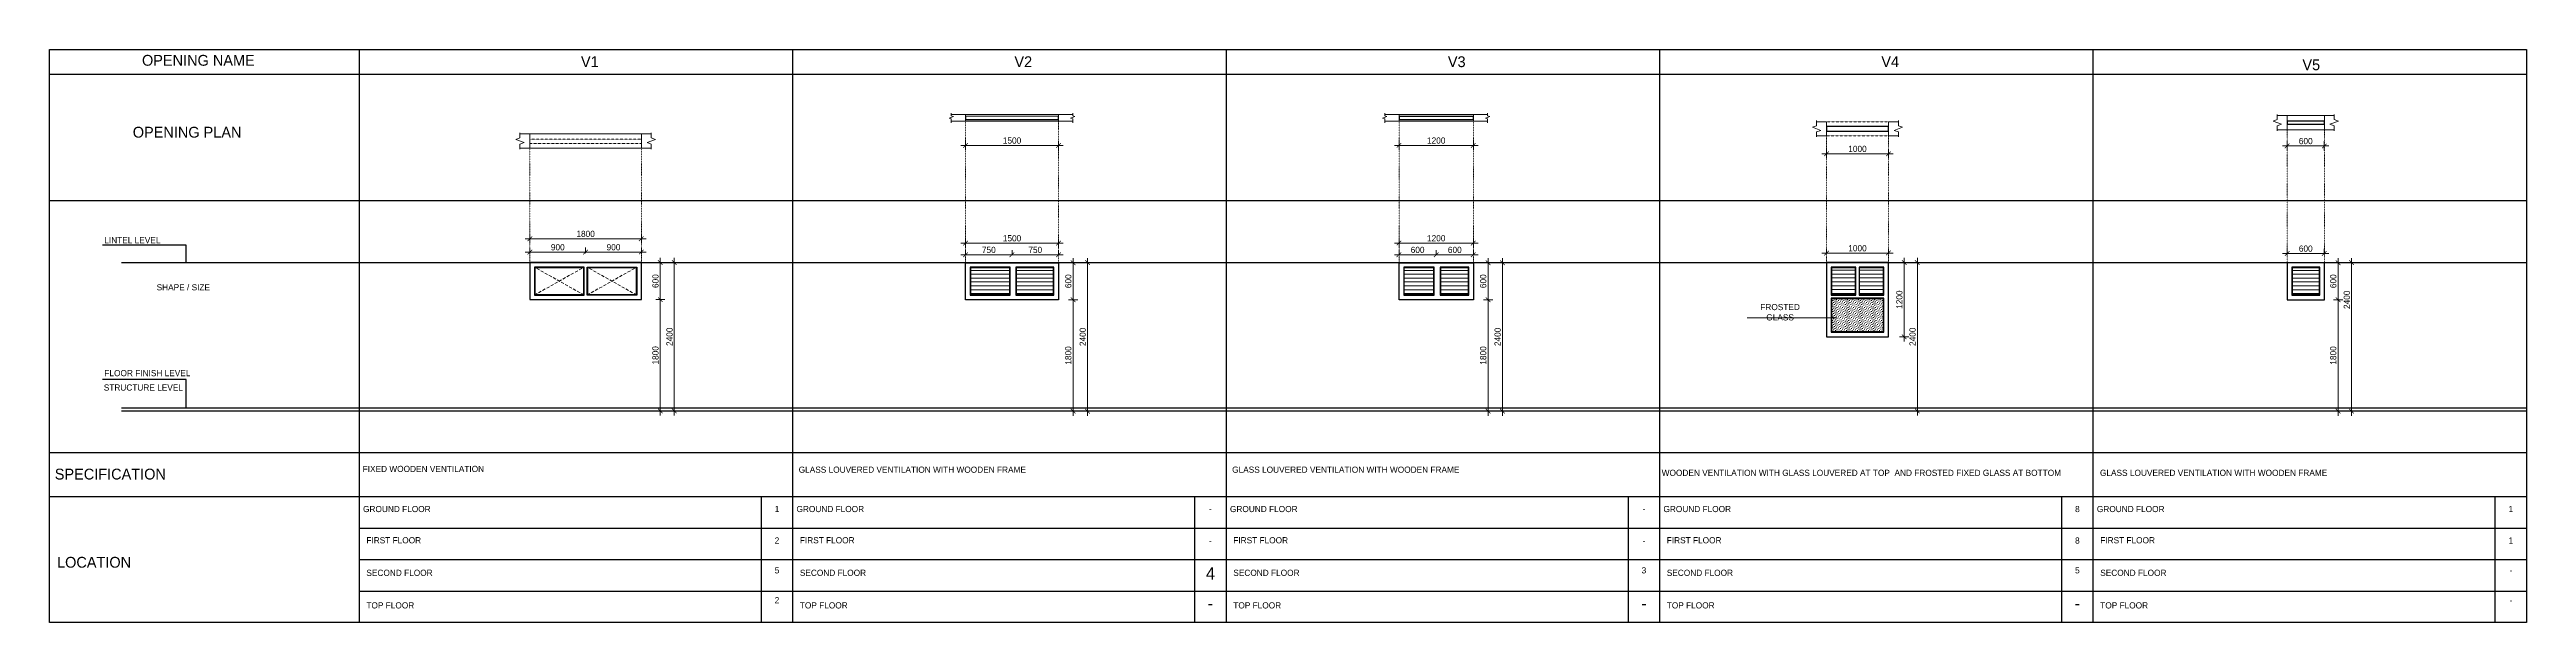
# Model space of a CAD drawing. Header units: inches. Extents: x -3071 to 2014935, y -37057 to 549694.
# Drawn here: x 1445748 to 1485748, y 481050 to 490315 of the extents above; entities that cross this region are included whole.
import ezdxf

# ---------------------------------------------------------------- set-up
doc = ezdxf.new("R2010")
doc.units = ezdxf.units.IN
doc.header["$MEASUREMENT"] = 0
for name, pattern in [('DOT', [0.25, 0, -0.25]), ('HIDDEN2', [0.1875, 0.125, -0.0625]), ('TRAZOS1', [0.15, 0.1, -0.05])]:
    doc.linetypes.add(name, pattern=pattern)
for name, color, linetype, lineweight in [('001-Archi- Break Line', 25, 'Continuous', 13), ('001-Archi- door window elevation', 92, 'Continuous', 25), ('001-Archi- Loose Furniture', 13, 'Continuous', 0), ('001-Archi- Opening', 90, 'Continuous', 25), ('001-Archi-Arrow', 9, 'Continuous', 15), ('001-Archi-Dimension', 200, 'Continuous', 18), ('001-Archi-Elev 3', 212, 'Continuous', 30), ('001-Archi-Elev 4', 246, 'Continuous', 25), ('001-Archi-hatch', 9, 'Continuous', 0), ('001-Archi-Hidden', 244, 'HIDDEN2', 13), ('001-Archi-sill', 22, 'Continuous', 15), ('001-Archi-Text', 180, 'Continuous', 18), ('002-Archi- Opening', 90, 'Continuous', 25)]:
    doc.layers.add(name, color=color, linetype=linetype, lineweight=lineweight)
doc.styles.add('Archi 100', font='GOTHIC.TTF', dxfattribs={"height": 200})
doc.styles.add('Archi 50', font='GOTHIC.TTF', dxfattribs={"height": 100})
doc.styles.add('Archi50', font='GOTHIC.TTF', dxfattribs={"height": 100})
doc.styles.get("Standard").update_dxf_attribs({"font": 'GOTHIC.TTF'})
doc.dimstyles.new('Archi 100', dxfattribs={"dimtxt": 200, "dimasz": 150, "dimexe": 150, "dimexo": 300, "dimgap": 50, "dimtad": 1, "dimdec": 0, "dimrnd": 5, "dimzin": 0, "dimdsep": 46, "dimtxsty": 'Archi 100', "dimblk": 'ARCHTICK', "dimcen": 0.09, "dimdle": 150, "dimclrd": 256, "dimclre": 256, "dimclrt": 256, "dimadec": 0, "dimazin": 0, "dimtfac": 1, "dimtdec": 0, "dimtix": 1, "dimtofl": 0, "dimtmove": 0, "dimatfit": 3, "dimfxl": 150, "dimfxlon": 1, "dimtolj": 1, "dimtzin": 0, "dimlwd": -1, "dimlwe": -1, "dimarcsym": 0})
doc.dimstyles.new('Archi 50', dxfattribs={"dimscale": 0.5, "dimtxt": 100, "dimasz": 150, "dimexe": 150, "dimexo": 300, "dimgap": 50, "dimtad": 1, "dimdec": 0, "dimzin": 0, "dimdsep": 46, "dimtxsty": 'Archi 50', "dimblk": 'ARCHTICK', "dimcen": 0.09, "dimdle": 150, "dimclrd": 256, "dimclre": 256, "dimclrt": 256, "dimadec": 0, "dimazin": 0, "dimtfac": 1, "dimtdec": 0, "dimtix": 1, "dimtofl": 0, "dimtmove": 0, "dimatfit": 0, "dimfxl": 150, "dimfxlon": 1, "dimtolj": 1, "dimtzin": 0, "dimlwd": -1, "dimlwe": -1, "dimarcsym": 0})

msp = doc.modelspace()

# ---------------------------------------------------------------- texts
at = {"layer": '001-Archi-Text', "attachment_point": 1}
for s, width, gutter_width, insert, char_height, style in [('\\pxqc;OPENING NAME', 2228.7844, 12.5, (1447036.73, 490227.05), 175, 'Archi 100'), ('\\pxqc;V1', 795.4141, 12.5, (1454074.74, 490204.63), 175, 'Archi 100'), ('\\pxqc;V2', 795.4141, 12.5, (1461074.74, 490204.63), 175, 'Archi 100'), ('\\pxqc;V3', 795.4141, 12.5, (1468074.74, 490204.63), 175, 'Archi 100'), ('\\pxqc;V4', 795.4141, 12.5, (1475074.74, 490204.63), 175, 'Archi 100'), ('\\pxqc;V5', 795.4141, 12.5, (1481874.65, 490154.63), 175, 'Archi 100'), ('OPENING PLAN', 4127.1334, 12.5, (1447091.51, 489064.61), 175, 'Archi 100'), ('LINTEL LEVEL', 3098.08, 12.5, (1446631.95, 487281.31), 100, 'Archi 50'), ('\\pxqc;SHAPE / SIZE', 1657.1414, 12.5, (1447079.04, 486519.98), 100, 'Archi 100'), ('\\pxqc;FROSTED GLASS', 1031.9605, 2633.32, (1473178.5, 486200.72), 100, 'Archi50'), ('STRUCTURE LEVEL', 2326.8031, 12.5, (1446623.91, 484899.35), 100, 'Archi 50'), ('FLOOR FINISH LEVEL', 3098.08, 12.5, (1446633.18, 485132.83), 100, 'Archi 50'), ('SPECIFICATION', 2040.8582, 12.5, (1445832.25, 483537.23), 175, 'Archi 100'), ('\\pxql,t12;FIXED WOODEN VENTILATION  ', 6910.6977, 12.5, (1450804.15, 483583.35), 100, 'Archi 100'), ('GLASS LOUVERED VENTILATION WITH WOODEN FRAME ', 6910.6977, 12.5, (1457845.46, 483571.33), 100, 'Archi 100'), ('GLASS LOUVERED VENTILATION WITH WOODEN FRAME ', 6910.6977, 12.5, (1464845.46, 483571.33), 100, 'Archi 100'), ('WOODEN VENTILATION WITH GLASS LOUVERED AT TOP  AND FROSTED FIXED GLASS AT BOTTOM', 6910.6977, 12.5, (1471782.62, 483520.22), 100, 'Archi 100'), ('GLASS LOUVERED VENTILATION WITH WOODEN FRAME ', 6910.6977, 12.5, (1478860.12, 483520.22), 100, 'Archi 100'), ('GROUND FLOOR', 2902.3558, 12.5, (1450810.36, 482935.2), 100, 'Archi 100'), ('\\pxqc;1', 388.6958, 12.5, (1457301.16, 482935.2), 100, 'Archi 100'), ('GROUND FLOOR', 2902.3558, 12.5, (1457810.36, 482935.2), 100, 'Archi 100'), ('\\pxqc;-', 388.6958, 12.5, (1464301.16, 482935.2), 100, 'Archi 100'), ('GROUND FLOOR', 2902.3558, 12.5, (1464810.36, 482935.2), 100, 'Archi 100'), ('\\pxqc;-', 388.6958, 12.5, (1471301.16, 482935.2), 100, 'Archi 100'), ('GROUND FLOOR', 2902.3558, 12.5, (1471810.36, 482935.2), 100, 'Archi 100'), ('\\pxqc;8', 388.6958, 12.5, (1478301.16, 482935.2), 100, 'Archi 100'), ('GROUND FLOOR', 2902.3558, 12.5, (1478810.36, 482935.2), 100, 'Archi 100'), ('\\pxqc;1', 388.6958, 12.5, (1485301.16, 482935.2), 100, 'Archi 100'), ('FIRST FLOOR', 1652.6819, 12.5, (1450864.33, 482430.11), 100, 'Archi 100'), ('\\pxqc;2', 388.6958, 12.5, (1457301.16, 482426), 100, 'Archi 100'), ('FIRST FLOOR', 1652.6819, 12.5, (1457864.33, 482430.11), 100, 'Archi 100'), ('FIRST FLOOR', 1652.6819, 12.5, (1464864.33, 482430.11), 100, 'Archi 100'), ('FIRST FLOOR', 1652.6819, 12.5, (1471864.33, 482430.11), 100, 'Archi 100'), ('\\pxqc;8', 388.6958, 12.5, (1478301.16, 482426), 100, 'Archi 100'), ('FIRST FLOOR', 1652.6819, 12.5, (1478864.33, 482430.11), 100, 'Archi 100'), ('\\pxqc;1', 388.6958, 12.5, (1485301.16, 482426), 100, 'Archi 100'), ('LOCATION', 2040.8582, 12.5, (1445868.51, 482111.54), 175, 'Archi 100'), ('\\pxqc;-', 388.6958, 12.5, (1464301.16, 482426), 100, 'Archi 100'), ('\\pxqc;-', 388.6958, 12.5, (1471301.16, 482426), 100, 'Archi 100'), ('SECOND FLOOR', 1652.6819, 12.5, (1450864.33, 481903.79), 100, 'Archi 100'), ('\\pxqc;5', 388.6958, 12.5, (1457301.16, 481943.82), 100, 'Archi 100'), ('SECOND FLOOR', 1652.6819, 12.5, (1457864.33, 481903.79), 100, 'Archi 100'), ('\\pxqc;4', 388.6958, 12.5, (1464301.16, 481943.82), 200, 'Archi 100'), ('SECOND FLOOR', 1652.6819, 12.5, (1464864.33, 481903.79), 100, 'Archi 100'), ('\\pxqc;3', 388.6958, 12.5, (1471301.16, 481943.82), 100, 'Archi 100'), ('SECOND FLOOR', 1652.6819, 12.5, (1471864.33, 481903.79), 100, 'Archi 100'), ('\\pxqc;5', 388.6958, 12.5, (1478301.16, 481943.82), 100, 'Archi 100'), ('SECOND FLOOR', 1652.6819, 12.5, (1478864.33, 481903.79), 100, 'Archi 100'), ('\\pxqc;-', 388.6958, 12.5, (1485301.16, 481943.82), 100, 'Archi 100'), ('TOP FLOOR', 1652.6819, 12.5, (1450864.33, 481377.48), 100, 'Archi 100'), ('\\pxqc;2', 388.6958, 12.5, (1457301.16, 481461.64), 100, 'Archi 100'), ('TOP FLOOR', 1652.6819, 12.5, (1457864.33, 481377.48), 100, 'Archi 100'), ('\\pxqc;-', 388.6958, 12.5, (1464301.16, 481461.64), 200, 'Archi 100'), ('TOP FLOOR', 1652.6819, 12.5, (1464864.33, 481377.48), 100, 'Archi 100'), ('\\pxqc;-', 388.6958, 12.5, (1471301.16, 481461.64), 200, 'Archi 100'), ('TOP FLOOR', 1652.6819, 12.5, (1471864.33, 481377.48), 100, 'Archi 100'), ('\\pxqc;-', 388.6958, 12.5, (1478301.16, 481461.64), 200, 'Archi 100'), ('TOP FLOOR', 1652.6819, 12.5, (1478864.33, 481377.48), 100, 'Archi 100'), ('\\pxqc;-', 388.6958, 12.5, (1485301.16, 481461.64), 100, 'Archi 100')]:
    msp.add_mtext_dynamic_manual_height_columns(s, width=width, gutter_width=gutter_width, heights=[0], dxfattribs=dict(at, insert=insert, char_height=char_height, style=style))

# ---------------------------------------------------------------- blocks, each defined once
blk = doc.blocks.new('_ArchTick')
at = {"color": 0, "linetype": 'ByBlock', "const_width": 0.15}
blk.add_lwpolyline([(-0.5, -0.5), (0.5, 0.5)], dxfattribs=at)
blk = doc.blocks.new('*D1605')
at = {"layer": '001-Archi-Dimension', "transparency": 16777216}
for p, q in [((1453430, 487040), (1454480, 487040)), ((1453505, 487020), (1453505, 487115)), ((1454405, 487020), (1454405, 487115))]:
    blk.add_line(p, q, dxfattribs=at)
at = {"layer": 'Defpoints', "color": 0, "transparency": 16777216}
for p in [(1453505, 486870), (1454405, 487040), (1454405, 486870)]:
    blk.add_point(p, dxfattribs=at)
at = {"layer": '001-Archi-Dimension', "transparency": 16777216, "xscale": 75, "yscale": 75, "zscale": 75, "rotation": 180}
blk.add_blockref('_ArchTick', (1453505, 487040), dxfattribs=at)
at = {"layer": '001-Archi-Dimension', "transparency": 16777216, "xscale": 75, "yscale": 75, "zscale": 75}
blk.add_blockref('_ArchTick', (1454405, 487040), dxfattribs=at)
at = {"layer": '001-Archi-Dimension', "transparency": 16777216, "insert": (1453955, 487117), "char_height": 100, "attachment_point": 5, "style": 'Archi 50'}
blk.add_mtext('\\A1;900', dxfattribs=at)
blk = doc.blocks.new('*D1606')
at = {"layer": '001-Archi-Dimension', "transparency": 16777216}
for p, q in [((1454330, 487040), (1455380, 487040)), ((1454405, 487020), (1454405, 487115)), ((1455305, 487020), (1455305, 487115))]:
    blk.add_line(p, q, dxfattribs=at)
at = {"layer": 'Defpoints', "color": 0, "transparency": 16777216}
for p in [(1454405, 486870), (1455305, 487040), (1455305, 486870)]:
    blk.add_point(p, dxfattribs=at)
at = {"layer": '001-Archi-Dimension', "transparency": 16777216, "xscale": 75, "yscale": 75, "zscale": 75, "rotation": 180}
blk.add_blockref('_ArchTick', (1454405, 487040), dxfattribs=at)
at = {"layer": '001-Archi-Dimension', "transparency": 16777216, "xscale": 75, "yscale": 75, "zscale": 75}
blk.add_blockref('_ArchTick', (1455305, 487040), dxfattribs=at)
at = {"layer": '001-Archi-Dimension', "transparency": 16777216, "insert": (1454855, 487117), "char_height": 100, "attachment_point": 5, "style": 'Archi 50'}
blk.add_mtext('\\A1;900', dxfattribs=at)
blk = doc.blocks.new('*D1607')
at = {"layer": '001-Archi-Dimension', "transparency": 16777216}
for p, q in [((1453430, 487255), (1455380, 487255)), ((1453505, 487180), (1453505, 487330)), ((1455305, 487180), (1455305, 487330))]:
    blk.add_line(p, q, dxfattribs=at)
at = {"layer": 'Defpoints', "color": 0, "transparency": 16777216}
for p in [(1455305, 487255), (1453505, 486870), (1455305, 486870)]:
    blk.add_point(p, dxfattribs=at)
at = {"layer": '001-Archi-Dimension', "transparency": 16777216, "xscale": 75, "yscale": 75, "zscale": 75, "rotation": 180}
blk.add_blockref('_ArchTick', (1453505, 487255), dxfattribs=at)
at = {"layer": '001-Archi-Dimension', "transparency": 16777216, "xscale": 75, "yscale": 75, "zscale": 75}
blk.add_blockref('_ArchTick', (1455305, 487255), dxfattribs=at)
at = {"layer": '001-Archi-Dimension', "transparency": 16777216, "insert": (1454405, 487333), "char_height": 100, "attachment_point": 5, "style": 'Archi 50'}
blk.add_mtext('\\A1;1800', dxfattribs=at)
blk = doc.blocks.new('*D1608')
at = {"layer": '001-Archi-Dimension', "transparency": 16777216}
for p, q in [((1455536, 486270), (1455686, 486270)), ((1455611, 484395), (1455611, 486345)), ((1455536, 484470), (1455686, 484470))]:
    blk.add_line(p, q, dxfattribs=at)
at = {"layer": 'Defpoints', "color": 0, "transparency": 16777216}
for p in [(1455305, 486270), (1455611, 486270), (1455305, 484470)]:
    blk.add_point(p, dxfattribs=at)
at = {"layer": '001-Archi-Dimension', "transparency": 16777216, "xscale": 75, "yscale": 75, "zscale": 75}
for p, rotation in [((1455611, 486270), 90), ((1455611, 484470), 270)]:
    blk.add_blockref('_ArchTick', p, dxfattribs=dict(at, rotation=rotation))
at = {"layer": '001-Archi-Dimension', "transparency": 16777216, "insert": (1455533, 485370), "char_height": 100, "attachment_point": 5, "rotation": 90, "style": 'Archi 50'}
blk.add_mtext('\\A1;1800', dxfattribs=at)
blk = doc.blocks.new('*D1609')
at = {"layer": '001-Archi-Dimension', "transparency": 16777216}
for p, q in [((1455536, 486870), (1455686, 486870)), ((1455611, 486195), (1455611, 486945)), ((1455536, 486270), (1455686, 486270))]:
    blk.add_line(p, q, dxfattribs=at)
at = {"layer": 'Defpoints', "color": 0, "transparency": 16777216}
for p in [(1455305, 486870), (1455611, 486870), (1455305, 486270)]:
    blk.add_point(p, dxfattribs=at)
at = {"layer": '001-Archi-Dimension', "transparency": 16777216, "xscale": 75, "yscale": 75, "zscale": 75}
for p, rotation in [((1455611, 486870), 90), ((1455611, 486270), 270)]:
    blk.add_blockref('_ArchTick', p, dxfattribs=dict(at, rotation=rotation))
at = {"layer": '001-Archi-Dimension', "transparency": 16777216, "insert": (1455533, 486570), "char_height": 100, "attachment_point": 5, "rotation": 90, "style": 'Archi 50'}
blk.add_mtext('\\A1;600', dxfattribs=at)
blk = doc.blocks.new('*D1561')
at = {"layer": '001-Archi-Dimension', "transparency": 16777216}
for p, q in [((1455762, 486870), (1455912, 486870)), ((1455837, 486945), (1455837, 484395)), ((1455762, 484470), (1455912, 484470))]:
    blk.add_line(p, q, dxfattribs=at)
at = {"layer": 'Defpoints', "color": 0, "transparency": 16777216}
for p in [(1455305, 486870), (1455305, 484470), (1455837, 484470)]:
    blk.add_point(p, dxfattribs=at)
at = {"layer": '001-Archi-Dimension', "transparency": 16777216, "xscale": 75, "yscale": 75, "zscale": 75}
for p, rotation in [((1455837, 486870), 90), ((1455837, 484470), 270)]:
    blk.add_blockref('_ArchTick', p, dxfattribs=dict(at, rotation=rotation))
at = {"layer": '001-Archi-Dimension', "transparency": 16777216, "insert": (1455760, 485670), "char_height": 100, "attachment_point": 5, "rotation": 90, "style": 'Archi 50'}
blk.add_mtext('\\A1;2400', dxfattribs=at)
blk = doc.blocks.new('*D1610')
at = {"layer": '001-Archi-Dimension', "transparency": 16777216}
for p, q in [((1474369, 487024), (1475519, 487024)), ((1474444, 487020), (1474444, 487099)), ((1475444, 487020), (1475444, 487099))]:
    blk.add_line(p, q, dxfattribs=at)
at = {"layer": 'Defpoints', "color": 0, "transparency": 16777216}
for p in [(1474444, 486870), (1475444, 487024), (1475444, 486870)]:
    blk.add_point(p, dxfattribs=at)
at = {"layer": '001-Archi-Dimension', "transparency": 16777216, "xscale": 75, "yscale": 75, "zscale": 75, "rotation": 180}
blk.add_blockref('_ArchTick', (1474444, 487024), dxfattribs=at)
at = {"layer": '001-Archi-Dimension', "transparency": 16777216, "xscale": 75, "yscale": 75, "zscale": 75}
blk.add_blockref('_ArchTick', (1475444, 487024), dxfattribs=at)
at = {"layer": '001-Archi-Dimension', "transparency": 16777216, "insert": (1474944, 487101), "char_height": 100, "attachment_point": 5, "style": 'Archi 50'}
blk.add_mtext('\\A1;1000', dxfattribs=at)
blk = doc.blocks.new('*D1611')
at = {"layer": '001-Archi-Dimension', "transparency": 16777216}
for p, q in [((1475624, 486870), (1475774, 486870)), ((1475699, 485595), (1475699, 486945)), ((1475624, 485670), (1475774, 485670))]:
    blk.add_line(p, q, dxfattribs=at)
at = {"layer": 'Defpoints', "color": 0, "transparency": 16777216}
for p in [(1475444, 486870), (1475699, 486870), (1475444, 485670)]:
    blk.add_point(p, dxfattribs=at)
at = {"layer": '001-Archi-Dimension', "transparency": 16777216, "xscale": 75, "yscale": 75, "zscale": 75}
for p, rotation in [((1475699, 486870), 90), ((1475699, 485670), 270)]:
    blk.add_blockref('_ArchTick', p, dxfattribs=dict(at, rotation=rotation))
at = {"layer": '001-Archi-Dimension', "transparency": 16777216, "insert": (1475621, 486270), "char_height": 100, "attachment_point": 5, "rotation": 90, "style": 'Archi 50'}
blk.add_mtext('\\A1;1200', dxfattribs=at)
blk = doc.blocks.new('*D1562')
at = {"layer": '001-Archi-Dimension', "transparency": 16777216}
for p, q in [((1475836, 486870), (1475986, 486870)), ((1475911, 486945), (1475911, 484395)), ((1475836, 484470), (1475986, 484470))]:
    blk.add_line(p, q, dxfattribs=at)
at = {"layer": 'Defpoints', "color": 0, "transparency": 16777216}
for p in [(1475444, 486870), (1475444, 484470), (1475911, 484470)]:
    blk.add_point(p, dxfattribs=at)
at = {"layer": '001-Archi-Dimension', "transparency": 16777216, "xscale": 75, "yscale": 75, "zscale": 75}
for p, rotation in [((1475911, 486870), 90), ((1475911, 484470), 270)]:
    blk.add_blockref('_ArchTick', p, dxfattribs=dict(at, rotation=rotation))
at = {"layer": '001-Archi-Dimension', "transparency": 16777216, "insert": (1475834, 485670), "char_height": 100, "attachment_point": 5, "rotation": 90, "style": 'Archi 50'}
blk.add_mtext('\\A1;2400', dxfattribs=at)
blk = doc.blocks.new('*D1612')
at = {"layer": '001-Archi-Dimension', "transparency": 16777216}
for p, q in [((1474369, 488629), (1475519, 488629)), ((1474444, 488704), (1474444, 488554)), ((1475444, 488704), (1475444, 488554))]:
    blk.add_line(p, q, dxfattribs=at)
at = {"layer": 'Defpoints', "color": 0, "transparency": 16777216}
for p in [(1474444, 488917), (1475444, 488917), (1475444, 488629)]:
    blk.add_point(p, dxfattribs=at)
at = {"layer": '001-Archi-Dimension', "transparency": 16777216, "xscale": 75, "yscale": 75, "zscale": 75}
for p, rotation in [((1474444, 488629), 179.9993055828446), ((1475444, 488629), 359.9993055828447)]:
    blk.add_blockref('_ArchTick', p, dxfattribs=dict(at, rotation=rotation))
at = {"layer": '001-Archi-Dimension', "transparency": 16777216, "insert": (1474944, 488707), "char_height": 100, "attachment_point": 5, "rotation": 359.9993, "style": 'Archi 50'}
blk.add_mtext('\\A1;1000', dxfattribs=at)
blk = doc.blocks.new('*D1613')
at = {"layer": '001-Archi-Dimension', "transparency": 16777216}
for p, q in [((1481883, 488830), (1481883, 488680)), ((1482483, 488830), (1482483, 488680)), ((1481808, 488755), (1482558, 488755))]:
    blk.add_line(p, q, dxfattribs=at)
at = {"layer": 'Defpoints', "color": 0, "transparency": 16777216}
for p in [(1481883, 489017), (1482483, 489017), (1482483, 488755)]:
    blk.add_point(p, dxfattribs=at)
at = {"layer": '001-Archi-Dimension', "transparency": 16777216, "xscale": 75, "yscale": 75, "zscale": 75, "rotation": 180}
blk.add_blockref('_ArchTick', (1481883, 488755), dxfattribs=at)
at = {"layer": '001-Archi-Dimension', "transparency": 16777216, "xscale": 75, "yscale": 75, "zscale": 75}
blk.add_blockref('_ArchTick', (1482483, 488755), dxfattribs=at)
at = {"layer": '001-Archi-Dimension', "transparency": 16777216, "insert": (1482183, 488833), "char_height": 100, "attachment_point": 5, "style": 'Archi 50'}
blk.add_mtext('\\A1;600', dxfattribs=at)
blk = doc.blocks.new('*D1563')
at = {"layer": '001-Archi-Dimension', "transparency": 16777216}
for p, q in [((1482633, 486268), (1482781, 486268)), ((1482706, 486343), (1482706, 484393)), ((1482633, 484468), (1482781, 484468))]:
    blk.add_line(p, q, dxfattribs=at)
at = {"layer": 'Defpoints', "color": 0, "transparency": 16777216}
for p in [(1482483, 486268), (1482483, 484468), (1482706, 484468)]:
    blk.add_point(p, dxfattribs=at)
at = {"layer": '001-Archi-Dimension', "transparency": 16777216, "xscale": 75, "yscale": 75, "zscale": 75}
for p, rotation in [((1482706, 486268), 90), ((1482706, 484468), 270)]:
    blk.add_blockref('_ArchTick', p, dxfattribs=dict(at, rotation=rotation))
at = {"layer": '001-Archi-Dimension', "transparency": 16777216, "insert": (1482628, 485368), "char_height": 100, "attachment_point": 5, "rotation": 90, "style": 'Archi 50'}
blk.add_mtext('\\A1;1800', dxfattribs=at)
blk = doc.blocks.new('*D1564')
at = {"layer": '001-Archi-Dimension', "transparency": 16777216}
for p, q in [((1482633, 486868), (1482781, 486868)), ((1482706, 486193), (1482706, 486943)), ((1482633, 486268), (1482781, 486268))]:
    blk.add_line(p, q, dxfattribs=at)
at = {"layer": 'Defpoints', "color": 0, "transparency": 16777216}
for p in [(1482483, 486868), (1482706, 486868), (1482483, 486268)]:
    blk.add_point(p, dxfattribs=at)
at = {"layer": '001-Archi-Dimension', "transparency": 16777216, "xscale": 75, "yscale": 75, "zscale": 75}
for p, rotation in [((1482706, 486868), 90), ((1482706, 486268), 270)]:
    blk.add_blockref('_ArchTick', p, dxfattribs=dict(at, rotation=rotation))
at = {"layer": '001-Archi-Dimension', "transparency": 16777216, "insert": (1482628, 486568), "char_height": 100, "attachment_point": 5, "rotation": 90, "style": 'Archi 50'}
blk.add_mtext('\\A1;600', dxfattribs=at)
blk = doc.blocks.new('*D1565')
at = {"layer": '001-Archi-Dimension', "transparency": 16777216}
for p, q in [((1482848, 486868), (1482998, 486868)), ((1482923, 486943), (1482923, 484393)), ((1482848, 484468), (1482998, 484468))]:
    blk.add_line(p, q, dxfattribs=at)
at = {"layer": 'Defpoints', "color": 0, "transparency": 16777216}
for p in [(1482483, 486868), (1482483, 484468), (1482923, 484468)]:
    blk.add_point(p, dxfattribs=at)
at = {"layer": '001-Archi-Dimension', "transparency": 16777216, "xscale": 75, "yscale": 75, "zscale": 75}
for p, rotation in [((1482923, 486868), 90), ((1482923, 484468), 270)]:
    blk.add_blockref('_ArchTick', p, dxfattribs=dict(at, rotation=rotation))
at = {"layer": '001-Archi-Dimension', "transparency": 16777216, "insert": (1482846, 486268), "char_height": 100, "attachment_point": 5, "rotation": 90, "style": 'Archi 50'}
blk.add_mtext('\\A1;2400', dxfattribs=at)
blk = doc.blocks.new('*D1566')
at = {"layer": '001-Archi-Dimension', "transparency": 16777216}
for p, q in [((1481808, 487017), (1482558, 487017)), ((1481883, 487017), (1481883, 487092)), ((1482483, 487017), (1482483, 487092))]:
    blk.add_line(p, q, dxfattribs=at)
at = {"layer": 'Defpoints', "color": 0, "transparency": 16777216}
for p in [(1481883, 486868), (1482483, 487017), (1482483, 486868)]:
    blk.add_point(p, dxfattribs=at)
at = {"layer": '001-Archi-Dimension', "transparency": 16777216, "xscale": 75, "yscale": 75, "zscale": 75, "rotation": 180}
blk.add_blockref('_ArchTick', (1481883, 487017), dxfattribs=at)
at = {"layer": '001-Archi-Dimension', "transparency": 16777216, "xscale": 75, "yscale": 75, "zscale": 75}
blk.add_blockref('_ArchTick', (1482483, 487017), dxfattribs=at)
at = {"layer": '001-Archi-Dimension', "transparency": 16777216, "insert": (1482183, 487095), "char_height": 100, "attachment_point": 5, "style": 'Archi 50'}
blk.add_mtext('\\A1;600', dxfattribs=at)
blk = doc.blocks.new('*D1614')
at = {"layer": '001-Archi-Dimension', "transparency": 16777216}
for p, q in [((1467541, 488839), (1467541, 488689)), ((1468741, 488839), (1468741, 488689)), ((1467466, 488764), (1468816, 488764))]:
    blk.add_line(p, q, dxfattribs=at)
at = {"layer": 'Defpoints', "color": 0, "transparency": 16777216}
for p in [(1467541, 489155), (1468741, 489155), (1468741, 488764)]:
    blk.add_point(p, dxfattribs=at)
at = {"layer": '001-Archi-Dimension', "transparency": 16777216, "xscale": 75, "yscale": 75, "zscale": 75, "rotation": 180}
blk.add_blockref('_ArchTick', (1467541, 488764), dxfattribs=at)
at = {"layer": '001-Archi-Dimension', "transparency": 16777216, "xscale": 75, "yscale": 75, "zscale": 75}
blk.add_blockref('_ArchTick', (1468741, 488764), dxfattribs=at)
at = {"layer": '001-Archi-Dimension', "transparency": 16777216, "insert": (1468141, 488842), "char_height": 100, "attachment_point": 5, "style": 'Archi 50'}
blk.add_mtext('\\A1;1200', dxfattribs=at)
blk = doc.blocks.new('*D1615')
at = {"layer": '001-Archi-Dimension', "transparency": 16777216}
for p, q in [((1467466, 486996), (1468216, 486996)), ((1467541, 486996), (1467541, 487071)), ((1468141, 486996), (1468141, 487071))]:
    blk.add_line(p, q, dxfattribs=at)
at = {"layer": 'Defpoints', "color": 0, "transparency": 16777216}
for p in [(1467541, 486868), (1468141, 486996), (1468141, 486868)]:
    blk.add_point(p, dxfattribs=at)
at = {"layer": '001-Archi-Dimension', "transparency": 16777216, "xscale": 75, "yscale": 75, "zscale": 75, "rotation": 180}
blk.add_blockref('_ArchTick', (1467541, 486996), dxfattribs=at)
at = {"layer": '001-Archi-Dimension', "transparency": 16777216, "xscale": 75, "yscale": 75, "zscale": 75}
blk.add_blockref('_ArchTick', (1468141, 486996), dxfattribs=at)
at = {"layer": '001-Archi-Dimension', "transparency": 16777216, "insert": (1467841, 487074), "char_height": 100, "attachment_point": 5, "style": 'Archi 50'}
blk.add_mtext('\\A1;600', dxfattribs=at)
blk = doc.blocks.new('*D1616')
at = {"layer": '001-Archi-Dimension', "transparency": 16777216}
for p, q in [((1468066, 486996), (1468816, 486996)), ((1468141, 486996), (1468141, 487071)), ((1468741, 486996), (1468741, 487071))]:
    blk.add_line(p, q, dxfattribs=at)
at = {"layer": 'Defpoints', "color": 0, "transparency": 16777216}
for p in [(1468141, 486868), (1468741, 486996), (1468741, 486868)]:
    blk.add_point(p, dxfattribs=at)
at = {"layer": '001-Archi-Dimension', "transparency": 16777216, "xscale": 75, "yscale": 75, "zscale": 75}
for p, rotation in [((1468141, 486996), 180.0000529356336), ((1468741, 486996), 5.293563359425165e-05)]:
    blk.add_blockref('_ArchTick', p, dxfattribs=dict(at, rotation=rotation))
at = {"layer": '001-Archi-Dimension', "transparency": 16777216, "insert": (1468441, 487074), "char_height": 100, "attachment_point": 5, "rotation": 0.0001, "style": 'Archi 50'}
blk.add_mtext('\\A1;600', dxfattribs=at)
blk = doc.blocks.new('*D1617')
at = {"layer": '001-Archi-Dimension', "transparency": 16777216}
for p, q in [((1468903, 486868), (1469053, 486868)), ((1468978, 486943), (1468978, 486193)), ((1468903, 486268), (1469053, 486268))]:
    blk.add_line(p, q, dxfattribs=at)
at = {"layer": 'Defpoints', "color": 0, "transparency": 16777216}
for p in [(1468741, 486868), (1468741, 486268), (1468978, 486268)]:
    blk.add_point(p, dxfattribs=at)
at = {"layer": '001-Archi-Dimension', "transparency": 16777216, "xscale": 75, "yscale": 75, "zscale": 75}
for p, rotation in [((1468978, 486868), 90), ((1468978, 486268), 270)]:
    blk.add_blockref('_ArchTick', p, dxfattribs=dict(at, rotation=rotation))
at = {"layer": '001-Archi-Dimension', "transparency": 16777216, "insert": (1468900, 486568), "char_height": 100, "attachment_point": 5, "rotation": 90, "style": 'Archi 50'}
blk.add_mtext('\\A1;600', dxfattribs=at)
blk = doc.blocks.new('*D1618')
at = {"layer": '001-Archi-Dimension', "transparency": 16777216}
for p, q in [((1467541, 487110), (1467541, 487260)), ((1468741, 487110), (1468741, 487260)), ((1467466, 487185), (1468816, 487185))]:
    blk.add_line(p, q, dxfattribs=at)
at = {"layer": 'Defpoints', "color": 0, "transparency": 16777216}
for p in [(1467541, 486868), (1468741, 487185), (1468741, 486868)]:
    blk.add_point(p, dxfattribs=at)
at = {"layer": '001-Archi-Dimension', "transparency": 16777216, "xscale": 75, "yscale": 75, "zscale": 75, "rotation": 180}
blk.add_blockref('_ArchTick', (1467541, 487185), dxfattribs=at)
at = {"layer": '001-Archi-Dimension', "transparency": 16777216, "xscale": 75, "yscale": 75, "zscale": 75}
blk.add_blockref('_ArchTick', (1468741, 487185), dxfattribs=at)
at = {"layer": '001-Archi-Dimension', "transparency": 16777216, "insert": (1468141, 487262), "char_height": 100, "attachment_point": 5, "style": 'Archi 50'}
blk.add_mtext('\\A1;1200', dxfattribs=at)
blk = doc.blocks.new('*D1567')
at = {"layer": '001-Archi-Dimension', "transparency": 16777216}
for p, q in [((1468903, 486268), (1469053, 486268)), ((1468978, 486343), (1468978, 484393)), ((1468903, 484468), (1469053, 484468))]:
    blk.add_line(p, q, dxfattribs=at)
at = {"layer": 'Defpoints', "color": 0, "transparency": 16777216}
for p in [(1468741, 486268), (1468741, 484468), (1468978, 484468)]:
    blk.add_point(p, dxfattribs=at)
at = {"layer": '001-Archi-Dimension', "transparency": 16777216, "xscale": 75, "yscale": 75, "zscale": 75}
for p, rotation in [((1468978, 486268), 90), ((1468978, 484468), 270)]:
    blk.add_blockref('_ArchTick', p, dxfattribs=dict(at, rotation=rotation))
at = {"layer": '001-Archi-Dimension', "transparency": 16777216, "insert": (1468900, 485368), "char_height": 100, "attachment_point": 5, "rotation": 90, "style": 'Archi 50'}
blk.add_mtext('\\A1;1800', dxfattribs=at)
blk = doc.blocks.new('*D1568')
at = {"layer": '001-Archi-Dimension', "transparency": 16777216}
for p, q in [((1469136, 486868), (1469286, 486868)), ((1469211, 486943), (1469211, 484393)), ((1469136, 484468), (1469286, 484468))]:
    blk.add_line(p, q, dxfattribs=at)
at = {"layer": 'Defpoints', "color": 0, "transparency": 16777216}
for p in [(1468741, 486868), (1468741, 484468), (1469211, 484468)]:
    blk.add_point(p, dxfattribs=at)
at = {"layer": '001-Archi-Dimension', "transparency": 16777216, "xscale": 75, "yscale": 75, "zscale": 75}
for p, rotation in [((1469211, 486868), 90), ((1469211, 484468), 270)]:
    blk.add_blockref('_ArchTick', p, dxfattribs=dict(at, rotation=rotation))
at = {"layer": '001-Archi-Dimension', "transparency": 16777216, "insert": (1469133, 485668), "char_height": 100, "attachment_point": 5, "rotation": 90, "style": 'Archi 50'}
blk.add_mtext('\\A1;2400', dxfattribs=at)
blk = doc.blocks.new('*D1619')
at = {"layer": '001-Archi-Dimension', "transparency": 16777216}
for p, q in [((1460541, 488839), (1460541, 488689)), ((1462041, 488839), (1462041, 488689)), ((1460466, 488764), (1462116, 488764))]:
    blk.add_line(p, q, dxfattribs=at)
at = {"layer": 'Defpoints', "color": 0, "transparency": 16777216}
for p in [(1460541, 489155), (1462041, 489155), (1462041, 488764)]:
    blk.add_point(p, dxfattribs=at)
at = {"layer": '001-Archi-Dimension', "transparency": 16777216, "xscale": 75, "yscale": 75, "zscale": 75, "rotation": 180}
blk.add_blockref('_ArchTick', (1460541, 488764), dxfattribs=at)
at = {"layer": '001-Archi-Dimension', "transparency": 16777216, "xscale": 75, "yscale": 75, "zscale": 75}
blk.add_blockref('_ArchTick', (1462041, 488764), dxfattribs=at)
at = {"layer": '001-Archi-Dimension', "transparency": 16777216, "insert": (1461291, 488842), "char_height": 100, "attachment_point": 5, "style": 'Archi 50'}
blk.add_mtext('\\A1;1500', dxfattribs=at)
blk = doc.blocks.new('*D1620')
at = {"layer": '001-Archi-Dimension', "transparency": 16777216}
for p, q in [((1460466, 486996), (1461366, 486996)), ((1460541, 486996), (1460541, 487071)), ((1461291, 486996), (1461291, 487071))]:
    blk.add_line(p, q, dxfattribs=at)
at = {"layer": 'Defpoints', "color": 0, "transparency": 16777216}
for p in [(1460541, 486868), (1461291, 486996), (1461291, 486868)]:
    blk.add_point(p, dxfattribs=at)
at = {"layer": '001-Archi-Dimension', "transparency": 16777216, "xscale": 75, "yscale": 75, "zscale": 75, "rotation": 180}
blk.add_blockref('_ArchTick', (1460541, 486996), dxfattribs=at)
at = {"layer": '001-Archi-Dimension', "transparency": 16777216, "xscale": 75, "yscale": 75, "zscale": 75}
blk.add_blockref('_ArchTick', (1461291, 486996), dxfattribs=at)
at = {"layer": '001-Archi-Dimension', "transparency": 16777216, "insert": (1460916, 487074), "char_height": 100, "attachment_point": 5, "style": 'Archi 50'}
blk.add_mtext('\\A1;750', dxfattribs=at)
blk = doc.blocks.new('*D1621')
at = {"layer": '001-Archi-Dimension', "transparency": 16777216}
for p, q in [((1461216, 486996), (1462116, 486996)), ((1461291, 486996), (1461291, 487071)), ((1462041, 486996), (1462041, 487071))]:
    blk.add_line(p, q, dxfattribs=at)
at = {"layer": 'Defpoints', "color": 0, "transparency": 16777216}
for p in [(1461291, 486868), (1462041, 486996), (1462041, 486868)]:
    blk.add_point(p, dxfattribs=at)
at = {"layer": '001-Archi-Dimension', "transparency": 16777216, "xscale": 75, "yscale": 75, "zscale": 75}
for p, rotation in [((1461291, 486996), 180.0000529356336), ((1462041, 486996), 5.293563359425165e-05)]:
    blk.add_blockref('_ArchTick', p, dxfattribs=dict(at, rotation=rotation))
at = {"layer": '001-Archi-Dimension', "transparency": 16777216, "insert": (1461666, 487074), "char_height": 100, "attachment_point": 5, "rotation": 0.0001, "style": 'Archi 50'}
blk.add_mtext('\\A1;750', dxfattribs=at)
blk = doc.blocks.new('*D1569')
at = {"layer": '001-Archi-Dimension', "transparency": 16777216}
for p, q in [((1462203, 486868), (1462353, 486868)), ((1462278, 486943), (1462278, 486193)), ((1462203, 486268), (1462353, 486268))]:
    blk.add_line(p, q, dxfattribs=at)
at = {"layer": 'Defpoints', "color": 0, "transparency": 16777216}
for p in [(1462041, 486868), (1462041, 486268), (1462278, 486268)]:
    blk.add_point(p, dxfattribs=at)
at = {"layer": '001-Archi-Dimension', "transparency": 16777216, "xscale": 75, "yscale": 75, "zscale": 75}
for p, rotation in [((1462278, 486868), 90), ((1462278, 486268), 270)]:
    blk.add_blockref('_ArchTick', p, dxfattribs=dict(at, rotation=rotation))
at = {"layer": '001-Archi-Dimension', "transparency": 16777216, "insert": (1462200, 486568), "char_height": 100, "attachment_point": 5, "rotation": 90, "style": 'Archi 50'}
blk.add_mtext('\\A1;600', dxfattribs=at)
blk = doc.blocks.new('*D1570')
at = {"layer": '001-Archi-Dimension', "transparency": 16777216}
for p, q in [((1460541, 487110), (1460541, 487260)), ((1462041, 487110), (1462041, 487260)), ((1460466, 487185), (1462116, 487185))]:
    blk.add_line(p, q, dxfattribs=at)
at = {"layer": 'Defpoints', "color": 0, "transparency": 16777216}
for p in [(1460541, 486868), (1462041, 487185), (1462041, 486868)]:
    blk.add_point(p, dxfattribs=at)
at = {"layer": '001-Archi-Dimension', "transparency": 16777216, "xscale": 75, "yscale": 75, "zscale": 75, "rotation": 180}
blk.add_blockref('_ArchTick', (1460541, 487185), dxfattribs=at)
at = {"layer": '001-Archi-Dimension', "transparency": 16777216, "xscale": 75, "yscale": 75, "zscale": 75}
blk.add_blockref('_ArchTick', (1462041, 487185), dxfattribs=at)
at = {"layer": '001-Archi-Dimension', "transparency": 16777216, "insert": (1461291, 487262), "char_height": 100, "attachment_point": 5, "style": 'Archi 50'}
blk.add_mtext('\\A1;1500', dxfattribs=at)
blk = doc.blocks.new('*D1571')
at = {"layer": '001-Archi-Dimension', "transparency": 16777216}
for p, q in [((1462203, 486268), (1462353, 486268)), ((1462278, 486343), (1462278, 484393)), ((1462203, 484468), (1462353, 484468))]:
    blk.add_line(p, q, dxfattribs=at)
at = {"layer": 'Defpoints', "color": 0, "transparency": 16777216}
for p in [(1462041, 486268), (1462041, 484468), (1462278, 484468)]:
    blk.add_point(p, dxfattribs=at)
at = {"layer": '001-Archi-Dimension', "transparency": 16777216, "xscale": 75, "yscale": 75, "zscale": 75}
for p, rotation in [((1462278, 486268), 90), ((1462278, 484468), 270)]:
    blk.add_blockref('_ArchTick', p, dxfattribs=dict(at, rotation=rotation))
at = {"layer": '001-Archi-Dimension', "transparency": 16777216, "insert": (1462200, 485368), "char_height": 100, "attachment_point": 5, "rotation": 90, "style": 'Archi 50'}
blk.add_mtext('\\A1;1800', dxfattribs=at)
blk = doc.blocks.new('*D1572')
at = {"layer": '001-Archi-Dimension', "transparency": 16777216}
for p, q in [((1462436, 486868), (1462586, 486868)), ((1462511, 486943), (1462511, 484393)), ((1462436, 484468), (1462586, 484468))]:
    blk.add_line(p, q, dxfattribs=at)
at = {"layer": 'Defpoints', "color": 0, "transparency": 16777216}
for p in [(1462041, 486868), (1462041, 484468), (1462511, 484468)]:
    blk.add_point(p, dxfattribs=at)
at = {"layer": '001-Archi-Dimension', "transparency": 16777216, "xscale": 75, "yscale": 75, "zscale": 75}
for p, rotation in [((1462511, 486868), 90), ((1462511, 484468), 270)]:
    blk.add_blockref('_ArchTick', p, dxfattribs=dict(at, rotation=rotation))
at = {"layer": '001-Archi-Dimension', "transparency": 16777216, "insert": (1462433, 485668), "char_height": 100, "attachment_point": 5, "rotation": 90, "style": 'Archi 50'}
blk.add_mtext('\\A1;2400', dxfattribs=at)
blk = doc.blocks.new('FF-2600_P')
for p, q in [((-225, -225), (-225, -225)), ((175, -275), (-175, -275)), ((225, -225), (225, -225))]:
    blk.add_line(p, q)
for points in [[(-210, -225), (-240, -225, -0.414214), (-250, -215), (-250, 115, -0.414214), (-240, 125), (-210, 125, -0.414214), (-200, 115), (-200, -215, -0.414214)], [(210, -225), (240, -225, 0.414214), (250, -215), (250, 115, 0.414214), (240, 125), (210, 125, 0.414214), (200, 115), (200, -215, 0.414214)]]:
    blk.add_lwpolyline(points, format="xyb", close=True)
for centre, radius, start, end in [((-209, 180), 38.6, 114.478, 283.475), ((0, -173), 448, 59.8675, 120.1325), ((0, -173), 373, 52.9233, 127.0767), ((209, 180), 38.6, 256.525, 65.522), ((-175, -225), 50, 180, 270), ((175, -225), 50, 270, 0)]:
    blk.add_arc(centre, radius, start, end)
blk.add_text('(c)HPI', height=0.000000001).set_placement((-122, 180))
blk = doc.blocks.new('FF-2100_P')
for points in [[(-217, 156), (-298, 213, -0.414214), (-300, 226), (-292, 237, -0.414214), (-278, 239), (-202, 182)], [(-16, 259), (-16, 290, -0.414214), (-7, 300), (7, 300, -0.414214), (16, 290), (16, 259)], [(217, 156), (298, 213, 0.414214), (300, 226), (292, 237, 0.414214), (278, 239), (202, 182)], [(-224, -77), (-298, -131, 0.414214), (-300, -145), (-292, -155, 0.414214), (-278, -158), (-224, -118)], [(-16, -218), (-16, -290, 0.414214), (-7, -300), (7, -300, 0.414214), (16, -290), (16, -218)], [(224, -77), (298, -131, -0.414214), (300, -145), (292, -155, -0.414214), (278, -158), (224, -118)]]:
    blk.add_lwpolyline(points, format="xyb")
at = {"flags": 128}
blk.add_lwpolyline([(-224, -120), (-224, 120, -0.414214), (-126, 218), (126, 218, -0.414214), (224, 120), (224, -120, -0.414214), (126, -218), (-126, -218, -0.414214)], format="xyb", close=True, dxfattribs=at)
for points in [[(-143, 239), (-143, 249, -0.414214), (-133, 259), (133, 259, -0.414214), (143, 249), (143, 239)], [(143, 239), (143, 228, -0.414214), (133, 218), (-133, 218, -0.414214), (-143, 228), (-143, 239)]]:
    blk.add_lwpolyline(points, format="xyb", dxfattribs=at)
blk.add_lwpolyline([(61, 249), (61, 228, -0.414214), (51, 218), (-51, 218, -0.414214), (-61, 228), (-61, 249, -0.414214), (-51, 259), (51, 259, -0.414214)], format="xyb", close=True)
blk.add_text('(c)HPI', height=0.000000001).set_placement((-86, 218))
blk = doc.blocks.new('FE-54520_P')
for p, q in [((-101, 85), (-101, -80)), ((-32, 85), (-32, -80))]:
    blk.add_line(p, q)
for points in [[(-130, -124), (-130, 124), (130, 124), (130, -124)], [(-110, 124), (-110, 136), (114, 136), (114, 124)], [(-15, 4), (-15, -2), (14, -2), (14, 4)], [(26, 4), (26, -2), (55, -2), (55, 4)], [(67, 4), (67, -2), (96, -2), (96, 4)], [(-113, -124), (-113, -139), (114, -139), (114, -124)], [(-15, -21), (-15, -27), (14, -27), (14, -21)], [(-15, -46), (-15, -52), (14, -52), (14, -46)], [(-15, -72), (-15, -77), (14, -77), (14, -72)], [(26, -21), (26, -27), (55, -27), (55, -21)], [(26, -46), (26, -52), (55, -52), (55, -46)], [(26, -72), (26, -77), (55, -77), (55, -72)], [(67, -21), (67, -27), (96, -27), (96, -21)], [(67, -46), (67, -52), (96, -52), (96, -46)], [(67, -72), (67, -77), (96, -77), (96, -72)]]:
    blk.add_lwpolyline(points, close=True)
for centre, start, end in [((-66, 85), 0, 180), ((-66, -80), 180, 0)]:
    blk.add_arc(centre, 34.6, start, end)
blk.add_text('(c)HPI', height=0.000000001).set_placement((-95, -124))
blk = doc.blocks.new('FE-11400_P')
for p, q in [((-240, -140), (-240, -125)), ((-240, -164), (-240, -140)), ((-230, -115), (230, -115)), ((-230, -150), (230, -150)), ((-230, -174), (230, -174)), ((-220, -424), (-220, -289)), ((-218, -161), (218, -161)), ((-206, -296), (61, -296)), ((-206, -316), (-206, -296)), ((-206, -316), (61, -316)), ((-206, -427), (-206, -329)), ((-206, -329), (61, -329)), ((-203, -115), (-193, -85)), ((-200, -269), (210, -269)), ((-183, -75), (183, -75)), ((-25, -65), (25, -65)), ((61, -316), (61, -296)), ((61, -427), (61, -329)), ((68, -296), (131, -296)), ((68, -316), (68, -296)), ((68, -316), (131, -316)), ((68, -329), (131, -329)), ((68, -369), (68, -329)), ((68, -369), (131, -369)), ((89, -407), (89, -387)), ((89, -387), (110, -387)), ((110, -407), (110, -387)), ((131, -316), (131, -296)), ((131, -369), (131, -329)), ((138, -427), (138, -329)), ((138, -329), (216, -329)), ((203, -115), (193, -85)), ((216, -427), (216, -329)), ((230, -424), (230, -289)), ((240, -140), (240, -125)), ((240, -164), (240, -140)), ((-206, -427), (61, -427)), ((-200, -444), (210, -444)), ((68, -427), (68, -407)), ((89, -407), (68, -407)), ((68, -427), (131, -427)), ((110, -407), (131, -407)), ((131, -427), (131, -407)), ((138, -427), (216, -427))]:
    blk.add_line(p, q)
for points in [[(129, -75), (129, -54, 0.414214), (75, 0), (-75, 0, 0.414214), (-129, -54), (-129, -75)], [(-115, -174, 0.210484), (-75, -192), (75, -192, 0.210484), (115, -174)]]:
    blk.add_lwpolyline(points, format="xyb")
for centre, radius, start, end in [((-230, -125), 10, 90, 180), ((-230, -140), 10, 180, 270), ((-230, -164), 10, 180, 270), ((-200, -289), 20, 90, 180), ((-183, -85), 10, 90, 180), ((-31, -94), 29.7, 77.8915, 140.6462), ((31, -94), 29.7, 39.3538, 102.1085), ((183, -85), 10, 0, 90), ((210, -289), 20, 0, 90), ((230, -125), 10, 0, 90), ((230, -140), 10, 270, 0), ((230, -164), 10, 270, 0), ((-200, -424), 20, 180, 270), ((210, -424), 20, 270, 0)]:
    blk.add_arc(centre, radius, start, end)
blk.add_text('(c)HPI', height=0.000000001).set_placement((-93, -150))
blk = doc.blocks.new('consult')
for p, q in [((2780, 2715), (2789.8, 2688.8)), ((2788.3, 2692.9), (2767.2, 2685.1)), ((2768.8, 2680.9), (2789.8, 2688.8)), ((2780.4, 2690), (2781.9, 2685.8)), ((2767.2, 2685.1), (2768.8, 2680.9))]:
    blk.add_line(p, q)
blk.add_ray((27190748, -72934033.3), (0.3492833559, -0.9370171489))
for points in [[(2780, 2715), (2747.8, 2703), (2732.4, 2744.2), (2704.3, 2733.7), (2729.4, 2666.3), (2729.4, 2666.3)], [(2784.9, 2701.9), (2752.7, 2689.9), (2757.5, 2676.8), (2789.8, 2688.8)], [(2729.4, 2666.3), (2757.5, 2676.8)]]:
    blk.add_lwpolyline(points)
at = {"lineweight": 0, "extrusion": (0, 0, -1), "xscale": 0.04000000002543, "yscale": 0.04000000002543, "zscale": -0.04000000002543, "rotation": 69.55648434491451}
blk.add_blockref('FF-2100_P', (-2753.2, 2726.1), dxfattribs=at)
at = {"lineweight": 0, "xscale": 0.04000000002543, "yscale": 0.04000000002543, "zscale": 0.04000000002543, "rotation": 110.4435156550855}
for p in [(2697.7, 2710.6), (2707.5, 2684.5)]:
    blk.add_blockref('FF-2600_P', p, dxfattribs=at)
at = {"extrusion": (0, 0, -1), "xscale": 0.04000000002543, "yscale": 0.04000000002543, "zscale": -0.04000000002543, "rotation": 249.5564843449145}
for name, p in [('FE-11400_P', (-2722, 2715.3)), ('FE-54520_P', (-2738.7, 2702.1))]:
    blk.add_blockref(name, p, dxfattribs=at)

# ---------------------------------------------------------------- dimensions: what is measured, and where the dimension line sits
at = {"layer": '001-Archi-Dimension'}
for p1, p2, distance, picture, middle in [((1460540.59, 489154.86), (1462040.59, 489154.86), -390.5, '*D1619', (1461290.59, 488841.88)), ((1467540.59, 489154.86), (1468740.59, 489154.86), -390.5, '*D1614', (1468140.59, 488841.88)), ((1453504.62, 486870.1), (1455304.62, 486870.1), 385, '*D1607', (1454404.62, 487332.61)), ((1460540.59, 486867.87), (1462040.59, 486867.87), 316.74, '*D1570', (1461290.59, 487262.13)), ((1467540.59, 486867.87), (1468740.59, 486867.87), 316.74, '*D1618', (1468140.59, 487262.13)), ((1453504.62, 486870.1), (1454404.62, 486870.1), 169.73, '*D1605', (1453954.62, 487117.34)), ((1455304.62, 486870.1), (1455304.62, 484470.1), 532.71, '*D1561', (1455759.81, 485670.1)), ((1460540.59, 486867.87), (1461290.59, 486867.87), 128.28, '*D1620', (1460915.59, 487073.67)), ((1462040.59, 486867.87), (1462040.59, 486267.87), 237.1, '*D1569', (1462200.18, 486567.87)), ((1467540.59, 486867.87), (1468140.59, 486867.87), 128.28, '*D1615', (1467840.59, 487073.67)), ((1468740.59, 486867.87), (1468740.59, 486267.87), 237.1, '*D1617', (1468900.18, 486567.87)), ((1455304.62, 484470.1), (1455304.62, 486270.1), -306.35, '*D1608', (1455533.45, 485370.1))]:
    dim = msp.add_aligned_dim(p1=p1, p2=p2, distance=distance, dimstyle='Archi 50', dxfattribs=at)
    dim.commit()
    dim.dimension.update_dxf_attribs({"geometry": picture, "text_midpoint": middle})
at = {"layer": '001-Archi-Dimension', "color": 2}
for p1, p2, distance, picture, middle in [((1474444.09, 488917.36), (1475444.09, 488917.35), -287.96, '*D1612', (1474944.09, 488706.91)), ((1462040.59, 486867.87), (1462040.59, 484467.87), 470.08, '*D1572', (1462433.15, 485667.87)), ((1468740.59, 486867.87), (1468740.59, 484467.87), 470.08, '*D1568', (1469133.15, 485667.87)), ((1474444.09, 486870.1), (1475444.09, 486870.1), 153.72, '*D1610', (1474944.09, 487101.33)), ((1475444.09, 485670.1), (1475444.09, 486870.1), -254.56, '*D1611', (1475621.13, 486270.1)), ((1475444.09, 486870.1), (1475444.09, 484470.1), 467.23, '*D1562', (1475833.81, 485670.1)), ((1462040.59, 486267.87), (1462040.59, 484467.87), 237.1, '*D1571', (1462200.18, 485367.87)), ((1468740.59, 486267.87), (1468740.59, 484467.87), 237.1, '*D1567', (1468900.18, 485367.87))]:
    dim = msp.add_aligned_dim(p1=p1, p2=p2, distance=distance, dimstyle='Archi 50', dxfattribs=at)
    dim.commit()
    dim.dimension.update_dxf_attribs({"geometry": picture, "text_midpoint": middle})
at = {"layer": '001-Archi-Dimension'}
dim = msp.add_linear_dim(base=(1482483.36, 488755.3), p1=(1481883.36, 489017.36), p2=(1482483.36, 489017.36), dimstyle='Archi 50', dxfattribs=at)
dim.commit()
dim.dimension.update_dxf_attribs({"geometry": '*D1613', "text_midpoint": (1482183.36, 488832.82)})
for base, p1, p2, angle, picture, middle in [((1455304.62, 487039.83), (1454404.62, 486870.1), (1455304.62, 486870.1), 180, '*D1606', (1454854.62, 487117.34)), ((1455610.96, 486870.1), (1455304.62, 486270.1), (1455304.62, 486870.1), 270, '*D1609', (1455533.45, 486570.1)), ((1462040.59, 486996.15), (1461290.59, 486867.87), (1462040.59, 486867.87), 180.000053, '*D1621', (1461665.59, 487073.67)), ((1468740.59, 486996.15), (1468140.59, 486867.87), (1468740.59, 486867.87), 180.000053, '*D1616', (1468440.59, 487073.67)), ((1482705.76, 486867.87), (1482483.36, 486267.87), (1482483.36, 486867.87), 90, '*D1564', (1482628.25, 486567.87))]:
    dim = msp.add_linear_dim(base=base, p1=p1, p2=p2, angle=angle, dimstyle='Archi 50', override={"dimtmove": 1}, dxfattribs=at)
    dim.commit()
    dim.dimension.update_dxf_attribs({"geometry": picture, "text_midpoint": middle})
dim = msp.add_linear_dim(base=(1482483.36, 487017.23), p1=(1481883.36, 486867.87), p2=(1482483.36, 486867.87), dimstyle='Archi 50', override={"dimtmove": 1}, dxfattribs=at)
dim.commit()
dim.dimension.update_dxf_attribs({"geometry": '*D1566', "text_midpoint": (1482183.36, 487094.75)})
dim = msp.add_linear_dim(base=(1482923.42, 484467.87), p1=(1482483.36, 486867.87), p2=(1482483.36, 484467.87), angle=90, dimstyle='Archi 50', dxfattribs=at)
dim.commit()
dim.dimension.update_dxf_attribs({"geometry": '*D1565', "text_midpoint": (1482923.42, 486267.87), "dimtype": 160})
dim = msp.add_linear_dim(base=(1482705.76, 484467.87), p1=(1482483.36, 486267.87), p2=(1482483.36, 484467.87), angle=90, dimstyle='Archi 50', dxfattribs=at)
dim.commit()
dim.dimension.update_dxf_attribs({"geometry": '*D1563', "text_midpoint": (1482628.25, 485367.87)})

# ---------------------------------------------------------------- hatches: boundary and pattern name
at = {"layer": '001-Archi-hatch'}
h = msp.add_hatch(dxfattribs=at)
h.set_pattern_fill('ANSI31', color=256, scale=500, angle=135)
h.set_pattern_definition([(180, (1129396.286, 388993.17), (-1e-14, -62.5), [])])
h.paths.add_polyline_path([(1461249.08, 486782.87), (1460625.59, 486782.87), (1460625.59, 486352.87), (1461249.08, 486352.87)])
h = msp.add_hatch(dxfattribs=at)
h.set_pattern_fill('ANSI31', color=256, scale=500, angle=135)
h.set_pattern_definition([(180, (1129896.286, 388993.17), (-1e-14, -62.5), [])])
h.paths.add_polyline_path([(1461955.59, 486782.87), (1461363.54, 486782.87), (1461363.54, 486352.87), (1461955.59, 486352.87)])
h = msp.add_hatch(dxfattribs=at)
h.set_pattern_fill('ANSI31', color=256, scale=500, angle=135)
h.set_pattern_definition([(180, (1136396.286, 388993.17), (-1e-14, -62.5), [])])
h.paths.add_polyline_path([(1468099.08, 486782.87), (1467625.59, 486782.87), (1467625.59, 486352.87), (1468099.08, 486352.87)])
h = msp.add_hatch(dxfattribs=at)
h.set_pattern_fill('ANSI31', color=256, scale=500, angle=135)
h.set_pattern_definition([(180, (1136596.286, 388993.17), (-1e-14, -62.5), [])])
h.paths.add_polyline_path([(1468655.59, 486782.87), (1468213.54, 486782.87), (1468213.54, 486352.87), (1468655.59, 486352.87)])
h = msp.add_hatch(dxfattribs=at)
h.set_pattern_fill('ANSI31', color=256, scale=500, angle=135)
h.set_pattern_definition([(180, (1143302.22, 388995.4), (-1e-14, -62.5), [])])
h.paths.add_polyline_path([(1474909.09, 486785.1), (1474531.52, 486785.1), (1474531.52, 486355.1), (1474909.09, 486355.1)])
h = msp.add_hatch(dxfattribs=at)
h.set_pattern_fill('ANSI31', color=256, scale=500, angle=135)
h.set_pattern_definition([(180, (1143304.66, 388995.4), (-1e-14, -62.5), [])])
h.paths.add_polyline_path([(1475361.52, 486785.1), (1474979.09, 486785.1), (1474979.09, 486355.1), (1475361.52, 486355.1)])
h = msp.add_hatch(dxfattribs=at)
h.set_pattern_fill('ANSI31', color=256, scale=500, angle=135)
h.set_pattern_definition([(180, (1136639.06, 388993.17), (-1e-14, -62.5), [])])
h.paths.add_polyline_path([(1481968.36, 486352.87), (1482398.36, 486352.87), (1482398.36, 486782.87), (1481968.36, 486782.87)])
h = msp.add_hatch(dxfattribs=at)
h.set_pattern_fill('DOTS', color=256, scale=500, angle=45)
h.set_pattern_definition([(45, (1136296.98, 388995.398), (-11.0485435, 33.1456304), [0, -31.25])])
h.paths.add_polyline_path([(1474531.52, 485755.1), (1475356.28, 485755.1), (1475356.28, 486285.1), (1474531.52, 486285.1)])

# ---------------------------------------------------------------- linework, layer by layer
at = {"layer": '001-Archi- Break Line', "linetype": 'Continuous'}
for points in [[(1460310.29, 489285.49), (1460310.29, 489244.24), (1460344.63, 489231.74), (1460275.94, 489206.74), (1460310.29, 489194.24), (1460310.29, 489127.84)], [(1462270.89, 489285.49), (1462270.89, 489244.24), (1462305.23, 489231.74), (1462236.54, 489206.74), (1462270.89, 489194.24), (1462270.89, 489127.84)], [(1467310.29, 489285.49), (1467310.29, 489244.24), (1467344.63, 489231.74), (1467275.94, 489206.74), (1467310.29, 489194.24), (1467310.29, 489127.84)], [(1468970.89, 489285.49), (1468970.89, 489244.24), (1469005.23, 489231.74), (1468936.54, 489206.74), (1468970.89, 489194.24), (1468970.89, 489127.84)], [(1481723.31, 489264.86), (1481723.31, 489182.36), (1481654.62, 489157.36), (1481792, 489107.36), (1481723.31, 489082.36), (1481723.31, 488999.86)], [(1482643.42, 489264.86), (1482643.42, 489182.36), (1482712.1, 489157.36), (1482574.73, 489107.36), (1482643.42, 489082.36), (1482643.42, 488999.86)], [(1453344.57, 488967.09), (1453344.57, 488884.59), (1453275.88, 488859.59), (1453413.25, 488809.59), (1453344.57, 488784.59), (1453344.57, 488702.09)], [(1455464.67, 488967.09), (1455464.67, 488884.59), (1455533.36, 488859.59), (1455395.99, 488809.59), (1455464.67, 488784.59), (1455464.67, 488702.09)], [(1474284.04, 489164.86), (1474284.04, 489082.36), (1474215.35, 489057.36), (1474352.72, 489007.36), (1474284.04, 488982.36), (1474284.04, 488899.86)], [(1475604.14, 489164.86), (1475604.14, 489082.36), (1475672.83, 489057.36), (1475535.45, 489007.36), (1475604.14, 488982.36), (1475604.14, 488899.86)]]:
    msp.add_lwpolyline(points, dxfattribs=at)
at = {"layer": '001-Archi- door window elevation'}
for points in [[(1453504.62, 486270.1), (1455304.62, 486270.1), (1455304.62, 486870.1), (1453504.62, 486870.1)], [(1460540.59, 486867.87), (1462040.59, 486867.87), (1462040.59, 486267.87), (1460540.59, 486267.87)], [(1467540.59, 486867.87), (1468740.59, 486867.87), (1468740.59, 486267.87), (1467540.59, 486267.87)], [(1474444.09, 485670.1), (1475444.09, 485670.1), (1475444.09, 486870.1), (1474444.09, 486870.1)], [(1481883.36, 486267.87), (1482483.36, 486267.87), (1482483.36, 486867.87), (1481883.36, 486867.87)], [(1453579.62, 486345.1), (1454379.62, 486345.1), (1454379.62, 486795.1), (1453579.62, 486795.1)], [(1454429.62, 486795.1), (1455229.62, 486795.1), (1455229.62, 486345.1), (1454429.62, 486345.1)], [(1461259.08, 486792.87), (1460615.59, 486792.87), (1460615.59, 486342.87), (1461259.08, 486342.87)], [(1461965.59, 486792.87), (1461353.54, 486792.87), (1461353.54, 486342.87), (1461965.59, 486342.87)], [(1468109.08, 486792.87), (1467615.59, 486792.87), (1467615.59, 486342.87), (1468109.08, 486342.87)], [(1468665.59, 486792.87), (1468203.54, 486792.87), (1468203.54, 486342.87), (1468665.59, 486342.87)], [(1474919.09, 486795.1), (1474521.52, 486795.1), (1474521.52, 486345.1), (1474919.09, 486345.1)], [(1475371.52, 486795.1), (1474969.09, 486795.1), (1474969.09, 486345.1), (1475371.52, 486345.1)], [(1481958.36, 486342.87), (1482408.36, 486342.87), (1482408.36, 486792.87), (1481958.36, 486792.87)], [(1474521.52, 485745.1), (1475371.52, 485745.1), (1475371.52, 486295.1), (1474521.52, 486295.1)]]:
    msp.add_lwpolyline(points, close=True, dxfattribs=at)
at = {"layer": '001-Archi- Opening'}
msp.add_lwpolyline([(1481883.36, 489107.36), (1482483.36, 489107.36), (1482483.36, 489157.36), (1481883.36, 489157.36), (1481883.36, 489107.36)], dxfattribs=at)
at = {"layer": '001-Archi-Elev 3'}
for p, q in [((1450747.51, 490314.8), (1450747.51, 481050.14)), ((1457747.51, 490314.8), (1457747.51, 481050.14)), ((1464747.51, 490314.8), (1464747.51, 481050.14)), ((1471747.51, 490314.8), (1471747.51, 481050.14)), ((1478747.51, 490314.8), (1478747.51, 481050.14)), ((1445747.51, 489914.8), (1485747.51, 489914.8)), ((1445747.51, 487874.39), (1485747.51, 487874.39)), ((1445747.51, 483797.84), (1485747.51, 483797.84)), ((1445747.51, 483086.95), (1485747.51, 483086.95)), ((1450747.51, 482577.75), (1485747.51, 482577.75)), ((1450747.51, 482068.55), (1485747.51, 482068.55)), ((1450747.51, 481559.34), (1485747.51, 481559.34))]:
    msp.add_line(p, q, dxfattribs=at)
for points in [[(1445747.51, 481050.14), (1445747.51, 490314.8), (1485747.51, 490314.8), (1485747.51, 481050.14), (1445747.51, 481050.14)], [(1457238.31, 483086.95), (1457238.31, 481050.14)], [(1464238.31, 483086.95), (1464238.31, 481050.14)], [(1471238.31, 483086.95), (1471238.31, 481050.14)], [(1478238.31, 483086.95), (1478238.31, 481050.14)], [(1485238.31, 483086.95), (1485238.31, 481050.14)]]:
    msp.add_lwpolyline(points, dxfattribs=at)
at = {"layer": '001-Archi-Elev 4', "ltscale": 1000}
for p, q in [((1446908.69, 486870.1), (1485747.51, 486870.1)), ((1446908.69, 484470.1), (1485747.51, 484470.1))]:
    msp.add_line(p, q, dxfattribs=at)
at = {"layer": '001-Archi-Elev 4', "ltscale": 0.2}
msp.add_line((1446908.69, 484520.1), (1485747.51, 484520.1), dxfattribs=at)
at = {"layer": '001-Archi-hatch', "linetype": 'DOT'}
for p, q in [((1453504.62, 486870.1), (1453504.62, 488949.59)), ((1453504.62, 486870.1), (1453504.62, 488949.59)), ((1455304.62, 486870.1), (1455304.62, 488949.59)), ((1455304.62, 486870.1), (1455304.62, 488949.59)), ((1460540.59, 486867.87), (1460540.59, 489154.86)), ((1462040.59, 486869.01), (1462040.59, 489156)), ((1467540.59, 486867.87), (1467540.59, 489154.86)), ((1468740.59, 486867.87), (1468740.59, 489154.86)), ((1474444.09, 488917.36), (1474444.09, 486870.1)), ((1475444.09, 488917.35), (1475444.09, 486870.1)), ((1481883.36, 489017.36), (1481883.36, 486867.87)), ((1482483.36, 489017.36), (1482483.36, 486867.87))]:
    msp.add_line(p, q, dxfattribs=at)
at = {"layer": '001-Archi-hatch', "linetype": 'TRAZOS1', "ltscale": 500}
for p, q in [((1453579.62, 486345.1), (1454379.62, 486795.1)), ((1454379.62, 486345.1), (1453579.62, 486795.1)), ((1454429.62, 486345.1), (1455229.62, 486795.1)), ((1455229.62, 486345.1), (1454429.62, 486795.1))]:
    msp.add_line(p, q, dxfattribs=at)
at = {"layer": '001-Archi-hatch'}
for points in [[(1460310.29, 489264.86), (1460540.59, 489264.86), (1460540.59, 489154.86), (1460310.21, 489154.86)], [(1462270.89, 489264.86), (1462040.59, 489264.86), (1462040.59, 489154.86), (1462270.96, 489154.86)], [(1467310.29, 489264.86), (1467540.59, 489264.86), (1467540.59, 489154.86), (1467310.21, 489154.86)], [(1468970.89, 489264.86), (1468740.59, 489264.86), (1468740.59, 489154.86), (1468970.96, 489154.86)], [(1481723.31, 489017.36), (1481883.36, 489017.36), (1481883.36, 489247.36), (1481723.31, 489247.36)], [(1482643.42, 489017.36), (1482483.36, 489017.36), (1482483.36, 489247.36), (1482643.42, 489247.36)], [(1453344.57, 488719.59), (1453504.62, 488719.59), (1453504.62, 488949.59), (1453344.57, 488949.59)], [(1455464.67, 488719.59), (1455304.62, 488719.59), (1455304.62, 488949.59), (1455464.67, 488949.59)], [(1474284.04, 488917.36), (1474444.09, 488917.36), (1474444.09, 489147.36), (1474284.04, 489147.36)], [(1475606.73, 488917.36), (1475444.09, 488917.35), (1475444.09, 489147.36), (1475606.73, 489147.36)]]:
    msp.add_lwpolyline(points, dxfattribs=at)
for points in [[(1453589.62, 486355.1), (1454369.62, 486355.1), (1454369.62, 486785.1), (1453589.62, 486785.1)], [(1454439.62, 486785.1), (1455219.62, 486785.1), (1455219.62, 486355.1), (1454439.62, 486355.1)], [(1461249.08, 486782.87), (1460625.59, 486782.87), (1460625.59, 486352.87), (1461249.08, 486352.87)], [(1461955.59, 486782.87), (1461363.54, 486782.87), (1461363.54, 486352.87), (1461955.59, 486352.87)], [(1468099.08, 486782.87), (1467625.59, 486782.87), (1467625.59, 486352.87), (1468099.08, 486352.87)], [(1468655.59, 486782.87), (1468213.54, 486782.87), (1468213.54, 486352.87), (1468655.59, 486352.87)], [(1474909.09, 486785.1), (1474531.52, 486785.1), (1474531.52, 486355.1), (1474909.09, 486355.1)], [(1475361.52, 486785.1), (1474979.09, 486785.1), (1474979.09, 486355.1), (1475361.52, 486355.1)], [(1481968.36, 486352.87), (1482398.36, 486352.87), (1482398.36, 486782.87), (1481968.36, 486782.87)], [(1474531.52, 485755.1), (1475361.52, 485755.1), (1475361.52, 486285.1), (1474531.52, 486285.1)]]:
    msp.add_lwpolyline(points, close=True, dxfattribs=at)
at = {"layer": '001-Archi-Hidden'}
msp.add_lwpolyline([(1475444.09, 488917.35), (1475444.09, 489147.35), (1474444.09, 489147.36), (1474444.09, 488917.36)], close=True, dxfattribs=at)
at = {"layer": '001-Archi-sill'}
for points in [[(1460540.59, 489264.86), (1462040.59, 489266), (1462040.59, 489156), (1460540.59, 489154.86)], [(1467540.59, 489264.86), (1468740.59, 489264.86), (1468740.59, 489154.86), (1467540.59, 489154.86)], [(1481883.36, 489017.36), (1482483.36, 489017.36), (1482483.36, 489247.36), (1481883.36, 489247.36)], [(1453504.62, 488949.59), (1453504.62, 488719.59), (1455304.62, 488719.59), (1455304.62, 488949.59)]]:
    msp.add_lwpolyline(points, close=True, dxfattribs=at)
at = {"layer": '002-Archi- Opening'}
for points in [[(1460540.59, 489183.73), (1462040.59, 489184.86), (1462040.59, 489234.86), (1460540.59, 489233.73), (1460540.59, 489183.73)], [(1467540.59, 489183.73), (1468740.59, 489183.73), (1468740.59, 489233.73), (1467540.59, 489233.73), (1467540.59, 489183.73)], [(1474444.09, 488994.86), (1475444.09, 488994.85), (1475444.09, 489069.85), (1474444.09, 489069.86), (1474444.09, 488994.86)]]:
    msp.add_lwpolyline(points, dxfattribs=at)
at = {"layer": '002-Archi- Opening', "linetype": 'HIDDEN2', "lineweight": 9}
msp.add_lwpolyline([(1455304.62, 488867.09), (1453504.62, 488867.09), (1453504.62, 488792.09), (1455304.62, 488792.09), (1455304.62, 488867.09)], dxfattribs=at)

# ---------------------------------------------------------------- block references
at = {"layer": '001-Archi- Loose Furniture', "xscale": -25.00000000000514, "yscale": 25.00000000000514, "zscale": 25.00000000000514, "rotation": 20.44348842081606}
msp.add_blockref('consult', (1547269.21, 390152.09), dxfattribs=at)

msp.set_redraw_order([(e.dxf.handle, doc.entitydb.next_handle()) for e in msp.query("TEXT MTEXT ATTDEF DIMENSION ARC_DIMENSION")])  # texts and dimensions are drawn at this point

# ---------------------------------------------------------------- leaders
for points in [[(1447955.01, 486870.1), (1447955.01, 487148.54), (1446603.94, 487148.54)], [(1447955.01, 484520.1), (1447955.01, 484980.56), (1446603.94, 484980.56)]]:
    msp.add_leader(points, dimstyle='Archi 100', override={"dimasz": 50})
at = {"layer": '001-Archi-Arrow'}
msp.add_leader([(1474611.57, 485975.26), (1473161.93, 485975.26)], dimstyle='Archi 100', override={"dimasz": 50}, dxfattribs=at)

doc.saveas('drawing.dxf')
